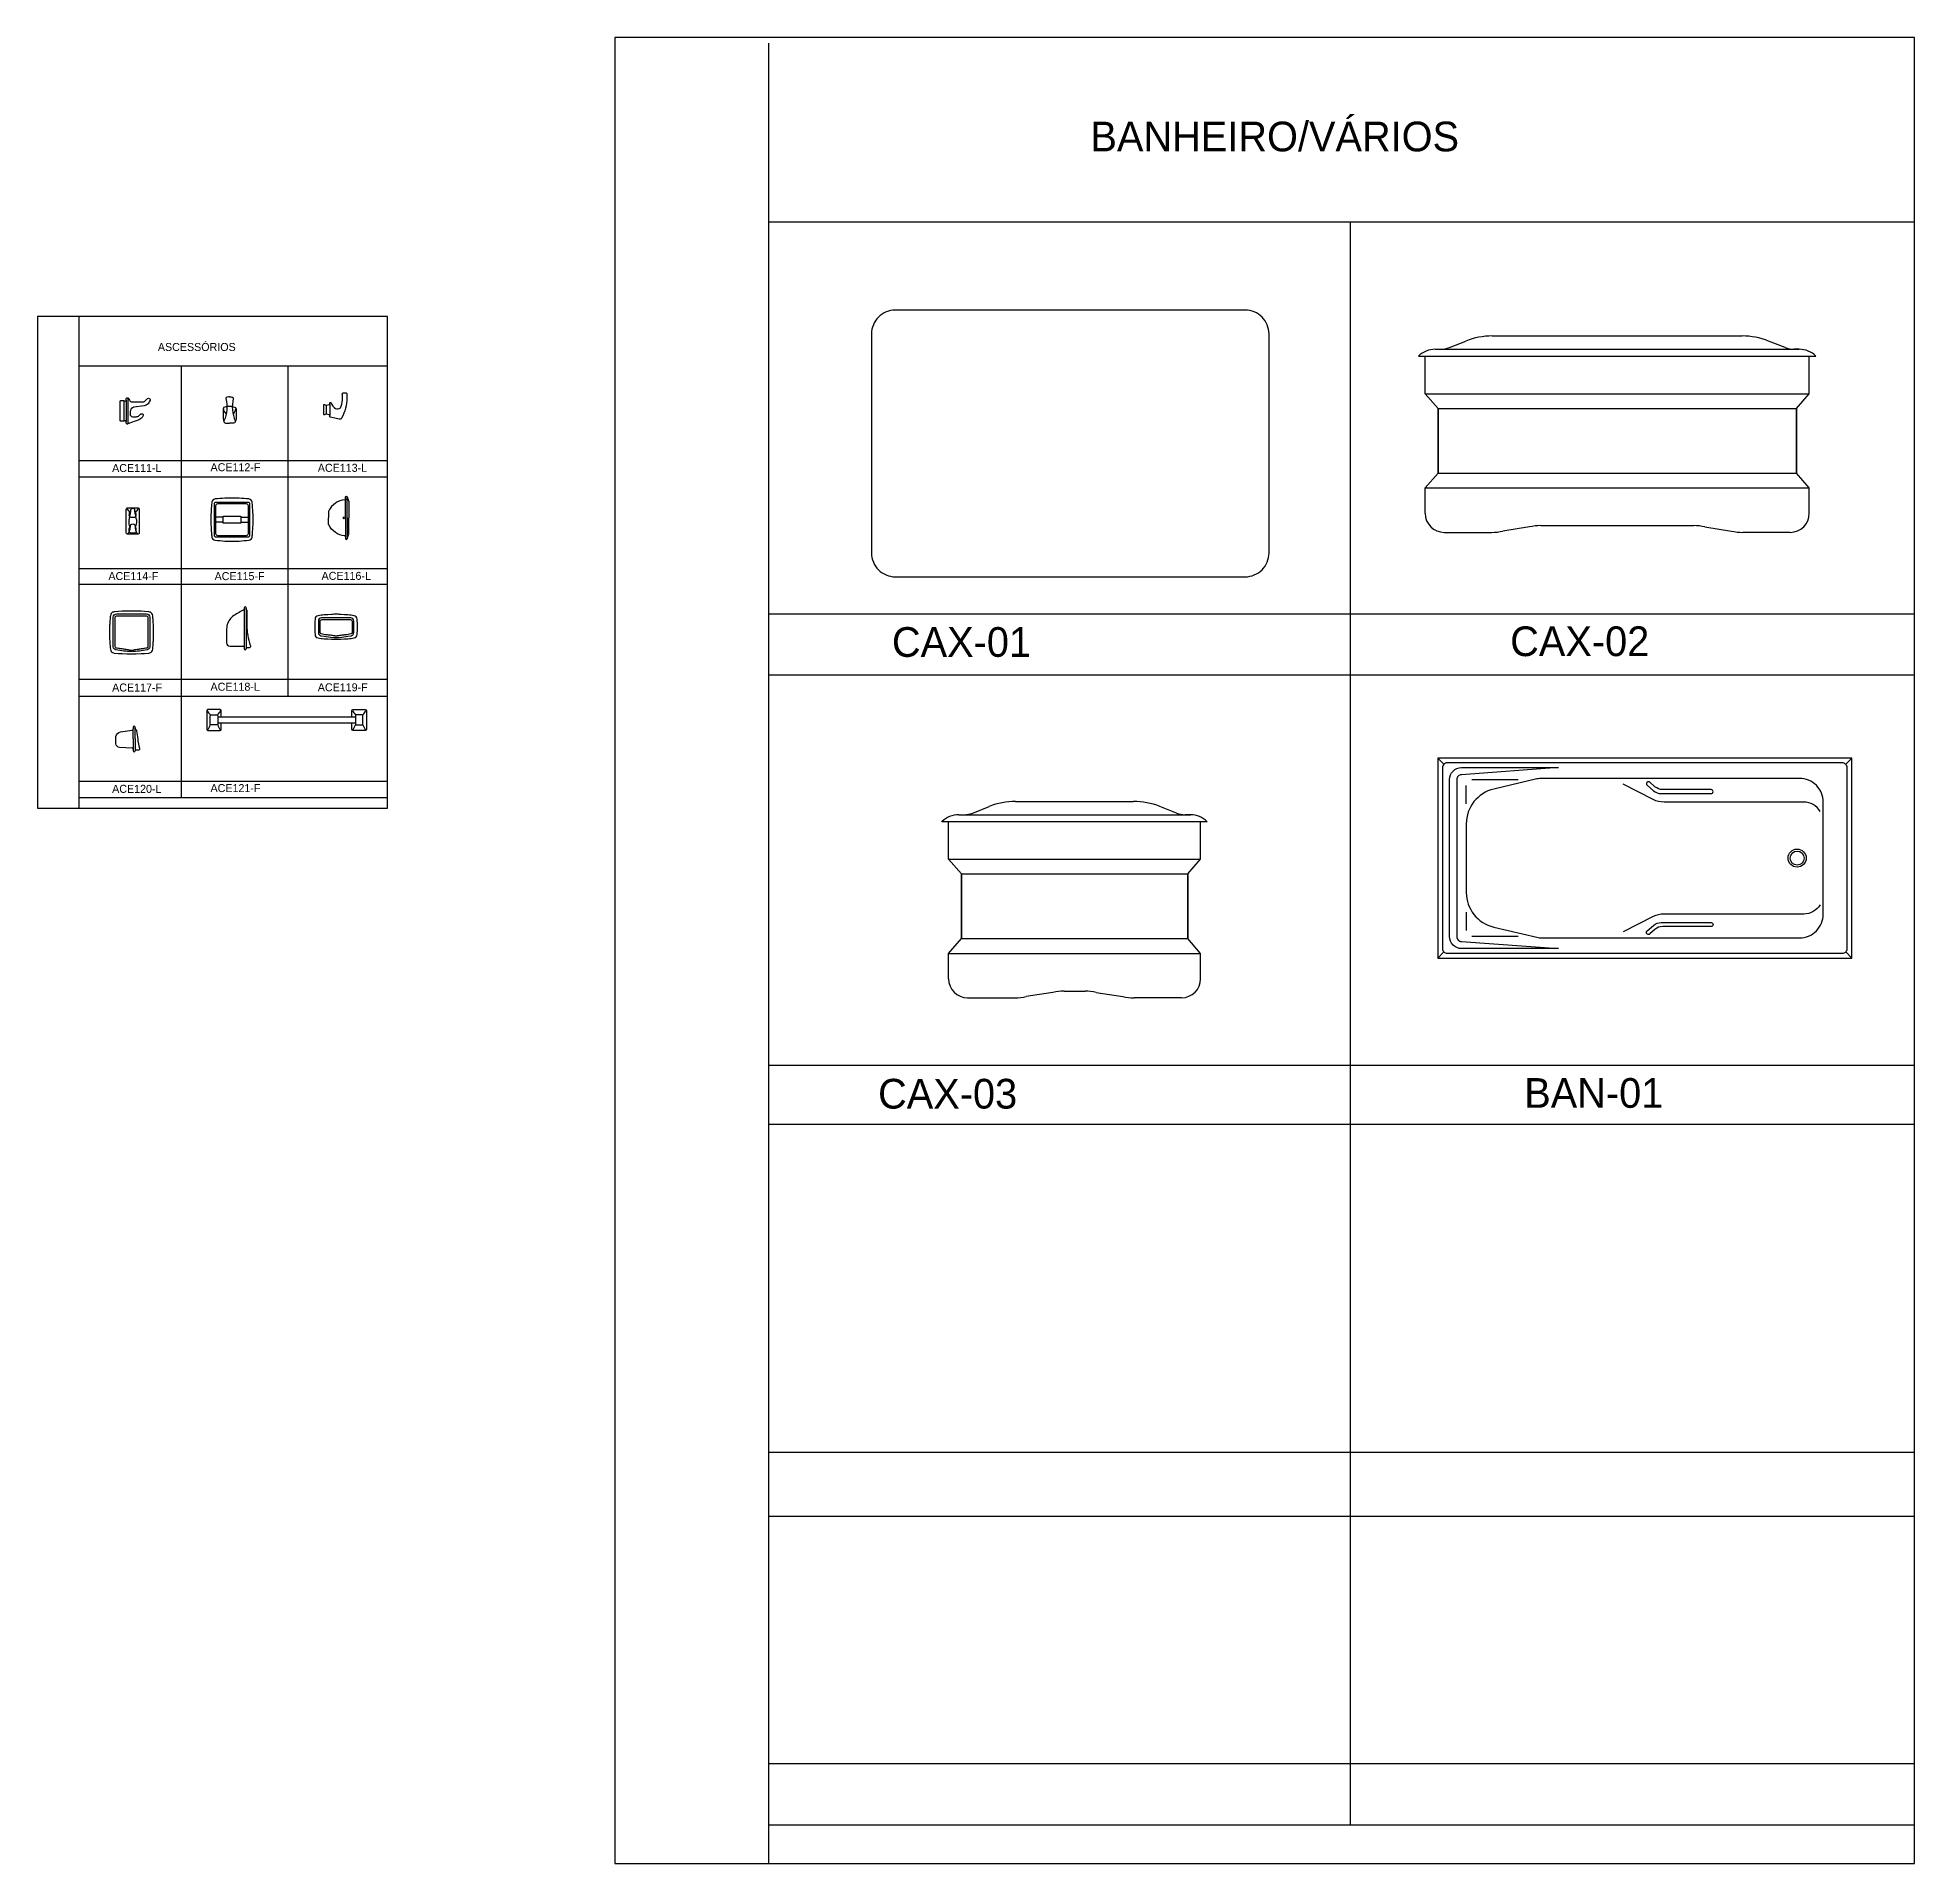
# Model space of a CAD drawing. Extents: x -869.8 to -857.1, y 496 to 503.7.
# Drawn here: x -869.79 to -861.91, y 496.02 to 503.69 of the extents above; entities that cross this region are included whole.
import ezdxf

# ---------------------------------------------------------------- set-up
doc = ezdxf.new("R2010")
doc.units = 0
doc.header["$LTSCALE"] = 50
doc.header["$MEASUREMENT"] = 0
doc.linetypes.add('HIDDEN', pattern=[0.375, 0.25, -0.125])
doc.layers.get('0').update_dxf_attribs({"linetype": 'CONTINUOUS'})
for name, color, linetype in [('A-PECAS', 2, 'CONTINUOUS'), ('A-PEÇAS', 2, 'CONTINUOUS'), ('C-CAIXA', 3, 'CONTINUOUS'), ('ESC1-50', 1, 'CONTINUOUS'), ('FOLHA', 3, 'CONTINUOUS')]:
    doc.layers.add(name, color=color, linetype=linetype)

msp = doc.modelspace()

# ---------------------------------------------------------------- texts
at = {"layer": 'FOLHA', "linetype": 'CONTINUOUS'}
for s, height, p in [('BANHEIRO/VÁRIOS', 0.1248, (-865.3691, 503.2132)), ('ASCESSÓRIOS', 0.0336, (-869.2872, 502.3746)), ('ACE111-L', 0.0336, (-869.4793, 501.8661)), ('ACE112-F', 0.0336, (-869.066, 501.8694)), ('ACE113-L', 0.0336, (-868.6153, 501.867)), ('ACE114-F', 0.0336, (-869.495, 501.4123)), ('ACE115-F', 0.0336, (-869.0489, 501.412)), ('ACE116-L', 0.0336, (-868.5994, 501.4132)), ('CAX-01', 0.1248, (-866.2031, 501.0897)), ('CAX-02', 0.1248, (-863.6057, 501.0928)), ('ACE117-F', 0.0336, (-869.4793, 500.9441)), ('ACE118-L', 0.0336, (-869.066, 500.9474)), ('ACE119-F', 0.0336, (-868.6153, 500.945)), ('ACE120-L', 0.0336, (-869.4793, 500.5184)), ('ACE121-F', 0.0336, (-869.066, 500.5217)), ('CAX-03', 0.1248, (-866.2614, 499.1922)), ('BAN-01', 0.1248, (-863.5467, 499.1954))]:
    msp.add_text(s, height=height, dxfattribs=at).set_placement(p)

# ---------------------------------------------------------------- blocks, each defined once
blk = doc.blocks.new('C-01')
at = {"layer": 'C-CAIXA'}
blk.add_lwpolyline([(0.8017, 0.5799), (-0.6683, 0.5799, 0.414214), (-0.7683, 0.4799), (-0.7683, -0.4401, 0.414214), (-0.6683, -0.5401), (0.8017, -0.5401, 0.414214), (0.9017, -0.4401), (0.9017, 0.4799, 0.414214)], format="xyb", close=True, dxfattribs=at)

# ---------------------------------------------------------------- linework, layer by layer
for points in [[(-867.3672, 496.0212), (-861.9072, 496.0212), (-861.9072, 503.6912), (-867.3672, 503.6912)], [(-869.7927, 500.4547), (-868.3227, 500.4547), (-868.3227, 502.5197), (-869.7927, 502.5197)]]:
    msp.add_lwpolyline(points, close=True)
at = {"layer": 'A-PECAS'}
for p, q in [((-862.1702, 500.6643), (-863.9102, 500.6643)), ((-863.9102, 500.6643), (-863.9102, 499.8243)), ((-862.1702, 499.8243), (-862.1702, 500.6643)), ((-863.9102, 499.8243), (-862.1702, 499.8243))]:
    msp.add_line(p, q, dxfattribs=at)
for points in [[(-869.4291, 502.1656, 0.000306), (-869.4291, 502.1656), (-869.4273, 502.1652), (-869.4236, 502.1644, 0.067509), (-869.4231, 502.1644, 0.417563), (-869.4199, 502.1679), (-869.4199, 502.1744, -0.686799), (-869.4114, 502.1764), (-869.4069, 502.1674, 0.286316), (-869.3959, 502.1604), (-869.3524, 502.1604, 0.195695), (-869.3404, 502.1649), (-869.3304, 502.1744, -0.361133), (-869.3216, 502.1741), (-869.3212, 502.1737, -0.378333), (-869.3199, 502.1674), (-869.3234, 502.1604, -0.166625), (-869.3359, 502.1469, -0.074479), (-869.3454, 502.1439), (-869.3884, 502.1379, 0.325277), (-869.4039, 502.1194), (-869.4039, 502.1089, 0.381708), (-869.3934, 502.0984), (-869.3784, 502.0984, 0.203155), (-869.3659, 502.1034), (-869.3584, 502.1099, -0.720759), (-869.3494, 502.1039, -0.132261), (-869.3559, 502.0929, -0.110506), (-869.3744, 502.0824), (-869.4059, 502.0719, 0.107899), (-869.4128, 502.068, -0.540113), (-869.4199, 502.0714), (-869.4199, 502.0779, 0.417563), (-869.4231, 502.0814, 0.067509), (-869.4236, 502.0813), (-869.4273, 502.0806), (-869.4291, 502.0801, -0.052699), (-869.4306, 502.0799), (-869.4429, 502.0799, -0.495144), (-869.4454, 502.0829), (-869.4454, 502.1229), (-869.4454, 502.1629, -0.495144), (-869.4429, 502.1659), (-869.4306, 502.1659, -0.052699), (-869.4291, 502.1656)], [(-869.0011, 502.1747, -0.158888), (-869.0094, 502.0812, 0.1282), (-869.0089, 502.0762, 0.31336), (-869.0024, 502.0712), (-868.9859, 502.0712)], [(-868.9859, 502.1817, 0.049876), (-868.9959, 502.1807, 0.074291), (-868.9994, 502.1792, 0.34199), (-869.0014, 502.1757)], [(-868.9859, 502.1817, -0.049876), (-868.9759, 502.1807, -0.074291), (-868.9724, 502.1792, -0.34199), (-868.9704, 502.1757)], [(-868.9706, 502.1747, 0.158888), (-868.9624, 502.0812, -0.1282), (-868.9629, 502.0762, -0.31336), (-868.9694, 502.0712), (-868.9859, 502.0712)], [(-868.565, 502.1531), (-868.565, 502.1281), (-868.565, 502.1031, 0.35312)], [(-868.9972, 502.1408, 0.082799), (-869.0059, 502.1392, 0.356715), (-869.0129, 502.1312), (-869.0129, 502.1292), (-869.0129, 502.0892, 0.101071), (-869.0097, 502.0776, 0.115441)], [(-868.9745, 502.1408, -0.082799), (-868.9659, 502.1392, -0.356715), (-868.9589, 502.1312), (-868.9589, 502.1292), (-868.9589, 502.0892, -0.101071), (-868.9621, 502.0776, -0.115441)], [(-868.4983, 501.7531), (-868.4983, 501.7617, -0.755023), (-868.4918, 501.7617, 0.109772), (-868.4858, 501.7457, -0.129353), (-868.4848, 501.7427), (-868.4848, 501.6737)], [(-869.3832, 501.636, 0.644704), (-869.3807, 501.6358, 0.124657), (-869.3758, 501.66, 0.082766), (-869.3773, 501.6687, -0.02021), (-869.3782, 501.672), (-869.3798, 501.68), (-869.3818, 501.69, -0.012127), (-869.382, 501.691, -0.001266), (-869.3833, 501.7, -0.018132), (-869.3835, 501.7021, -0.007945), (-869.3838, 501.707, 0.205269), (-869.3853, 501.71, 0.173214), (-869.3928, 501.7125, 0.173214), (-869.4003, 501.71, 0.205269), (-869.4018, 501.707, -0.007945), (-869.4021, 501.7021, -0.018132), (-869.4023, 501.7, -0.001266), (-869.4036, 501.691, -0.012127), (-869.4038, 501.69), (-869.4058, 501.68), (-869.4074, 501.672, -0.02021), (-869.4083, 501.6687, 0.082766), (-869.4098, 501.66, 0.124657), (-869.4049, 501.6358, 0.644704), (-869.4024, 501.636)], [(-868.4983, 501.7532, -0.353579), (-868.5018, 501.7487, 0.268033), (-868.5688, 501.7037, 0.130445), (-868.5703, 501.6997), (-868.5703, 501.6737)], [(-869.4163, 501.6065, 0.045256), (-869.41, 501.6105, 0.08951), (-869.4084, 501.6124, 0.071193), (-869.4068, 501.616, 0.016766), (-869.4033, 501.63, 0.014624), (-869.4018, 501.6425, -0.191455), (-869.4003, 501.6455, -0.173214), (-869.3928, 501.648, -0.173214), (-869.3853, 501.6455, -0.191455), (-869.3838, 501.6425, 0.014624), (-869.3823, 501.63, 0.016766), (-869.3788, 501.616, 0.071193), (-869.3773, 501.6124, 0.08951), (-869.3756, 501.6105, 0.045256), (-869.3693, 501.6065)], [(-868.4983, 501.5942, 0.353579), (-868.5018, 501.5987, -0.268033), (-868.5688, 501.6437, -0.130445), (-868.5703, 501.6477), (-868.5703, 501.6737)], [(-868.4983, 501.5944), (-868.4983, 501.5857, 0.755023), (-868.4918, 501.5857, -0.109772), (-868.4858, 501.6017, 0.129353), (-868.4848, 501.6047), (-868.4848, 501.6737)], [(-868.925, 501.2912, -0.305678), (-868.929, 501.2852, 0.05916), (-868.973, 501.2592, 0.167043), (-868.997, 501.2192, -0.024258), (-868.999, 501.2067), (-868.999, 501.1492, 0.402635), (-868.984, 501.1342), (-868.925, 501.1342), (-868.925, 501.1227, 0.838981), (-868.9165, 501.1227, -0.428288), (-868.91, 501.1287), (-868.901, 501.1292, 0.317498), (-868.898, 501.1312), (-868.8971, 501.1341, 0.145381), (-868.8975, 501.1367, -0.048204), (-868.908, 501.1792, -0.016443), (-868.9115, 501.2092, -0.030708), (-868.9115, 501.2147), (-868.912, 501.2837, 0.138191), (-868.913, 501.2862, -0.172867), (-868.9165, 501.2952), (-868.9165, 501.2957, 0.838981), (-868.925, 501.2957), (-868.925, 501.2911)], [(-869.0209, 500.8371), (-869.0209, 500.8631, 0.384844), (-869.0259, 500.8686), (-869.0514, 500.8686), (-869.0769, 500.8686, 0.384844), (-869.0819, 500.8631), (-869.0819, 500.8246), (-869.0819, 500.7861, 0.384844), (-869.0769, 500.7806), (-869.0514, 500.7806)], [(-869.0514, 500.7806), (-869.0259, 500.7806, 0.384844), (-869.0209, 500.7861), (-869.0209, 500.8121)], [(-868.4719, 500.8371), (-868.4719, 500.8631, -0.384844), (-868.4669, 500.8686), (-868.4414, 500.8686), (-868.4159, 500.8686, -0.384844), (-868.4109, 500.8631), (-868.4109, 500.8246), (-868.4109, 500.7861, -0.384844), (-868.4159, 500.7806), (-868.4414, 500.7806)], [(-868.4414, 500.7806), (-868.4669, 500.7806, -0.384844), (-868.4719, 500.7861), (-868.4719, 500.8121)], [(-869.3906, 500.7013, 0.430238), (-869.3946, 500.7063), (-869.4486, 500.7093, -0.364294), (-869.4631, 500.7248), (-869.4631, 500.7548, -0.324762), (-869.4441, 500.7743), (-869.3946, 500.7823, 0.385134), (-869.3906, 500.7873)], [(-869.3826, 500.7948, 1), (-869.3906, 500.7948), (-869.3906, 500.7867)], [(-869.3906, 500.7025), (-869.3906, 500.6948, 1), (-869.3826, 500.6948, -0.36354), (-869.3781, 500.6988), (-869.3661, 500.6998, 0.468105), (-869.3631, 500.7048, -0.036228), (-869.3706, 500.7448), (-869.3756, 500.7793, 0.227562), (-869.3769, 500.7816), (-869.3775, 500.7819, -0.219295), (-869.3801, 500.7848), (-869.3827, 500.7954)], [(-862.3032, 500.4402, 0.264593), (-862.372, 500.4793), (-862.9592, 500.4793, -0.118032), (-863.0045, 500.4902), (-863.1311, 500.5545)], [(-862.3032, 500.0485, -0.264593), (-862.372, 500.0093), (-862.9592, 500.0093, 0.118032), (-863.0045, 499.9985), (-863.1311, 499.9342)]]:
    msp.add_lwpolyline(points, format="xyb", dxfattribs=at)
at = {"layer": 'A-PECAS', "color": 1}
for points in [[(-869.4289, 502.0819), (-869.4289, 502.1639)], [(-869.4114, 502.0714), (-869.4114, 502.1729)], [(-868.579, 502.1101), (-868.579, 502.1451)], [(-868.4918, 501.6737), (-868.4918, 501.7617)], [(-869.0133, 501.6771), (-869.0433, 501.6771)], [(-868.9383, 501.6771), (-868.9083, 501.6771)], [(-869.0133, 501.6551), (-869.0433, 501.6551)], [(-868.9383, 501.6551), (-868.9083, 501.6551)], [(-868.4918, 501.6737), (-868.4918, 501.5857)], [(-868.9165, 501.2952), (-868.9165, 501.2092), (-868.9165, 501.1227)], [(-869.3906, 500.7448), (-869.3906, 500.7867)], [(-869.3906, 500.7448), (-869.3906, 500.7025)], [(-869.3826, 500.7448), (-869.3826, 500.7948)], [(-869.3826, 500.7448), (-869.3826, 500.6948)]]:
    msp.add_lwpolyline(points, dxfattribs=at)
at = {"layer": 'A-PECAS'}
for points in [[(-869.4199, 502.1679), (-869.4199, 502.1229), (-869.4199, 502.0779)], [(-869.0097, 502.0776), (-869.0084, 502.075)], [(-869.0359, 500.8371), (-868.7464, 500.8371), (-868.4569, 500.8371)], [(-869.0359, 500.8121), (-868.7464, 500.8121), (-868.4569, 500.8121)]]:
    msp.add_lwpolyline(points, dxfattribs=at)
for points in [[(-868.565, 502.1031, 0.275903), (-868.567, 502.1061), (-868.578, 502.1096, 0.208681), (-868.584, 502.1081), (-868.5865, 502.1066, -0.705549), (-868.5895, 502.1081), (-868.5895, 502.1281), (-868.5895, 502.1481, -0.705549), (-868.5865, 502.1496), (-868.584, 502.1481, 0.208681), (-868.578, 502.1466), (-868.567, 502.1501, 0.275903), (-868.565, 502.1531), (-868.565, 502.1556, -0.754301), (-868.5595, 502.1571, 0.157234), (-868.5405, 502.1326, 0.146769), (-868.5305, 502.1311, 0.13656), (-868.5205, 502.1356, 0.206627), (-868.5165, 502.1421, 0.042866), (-868.5115, 502.1781, 0.016593), (-868.5125, 502.1941, -0.407013), (-868.5082, 502.1991), (-868.4985, 502.1991, -0.442551), (-868.493, 502.1941), (-868.493, 502.1781, -0.131086), (-868.515, 502.0926, -0.206591), (-868.5205, 502.0886, -0.135808), (-868.5255, 502.0886), (-868.5615, 502.0961, -0.35312), (-868.565, 502.1006)], [(-869.0643, 501.6661, 0.016662), (-869.0638, 501.6361, -0.008305), (-869.0623, 501.6111, 0.012344), (-869.0603, 501.5931, 0.359389), (-869.0469, 501.5795, 0.001582), (-869.0058, 501.5761, 0.016662), (-868.9758, 501.5756, 0.016662), (-868.9458, 501.5761, 0.001582), (-868.9047, 501.5795, 0.359389), (-868.8913, 501.5931, 0.012344), (-868.8893, 501.6111, -0.008305), (-868.8878, 501.6361, 0.016662), (-868.8873, 501.6661, 0.016662), (-868.8878, 501.6961, -0.008305), (-868.8893, 501.7211, 0.012344), (-868.8913, 501.7391, 0.359389), (-868.9047, 501.7528, 0.001582), (-868.9458, 501.7561, 0.016662), (-868.9758, 501.7566, 0.016662), (-869.0058, 501.7561, 0.001582), (-869.0469, 501.7528, 0.359389), (-869.0603, 501.7391, 0.012344), (-869.0623, 501.7211, -0.008305), (-869.0638, 501.6961, 0.016662)], [(-869.3928, 501.6045), (-869.4133, 501.6045, -0.453093), (-869.4198, 501.6106), (-869.4198, 501.66), (-869.4198, 501.7095, -0.453093), (-869.4133, 501.7155), (-869.3928, 501.7155), (-869.3723, 501.7155, -0.453093), (-869.3658, 501.7095), (-869.3658, 501.66), (-869.3658, 501.6106, -0.453093), (-869.3723, 501.6045)], [(-868.9758, 501.5986), (-869.0358, 501.5986, -0.399758), (-869.0433, 501.6061), (-869.0433, 501.6661), (-869.0433, 501.7261, -0.399758), (-869.0358, 501.7336), (-868.9758, 501.7336), (-868.9158, 501.7336, -0.399758), (-868.9083, 501.7261), (-868.9083, 501.6661), (-868.9083, 501.6061, -0.399758), (-868.9158, 501.5986)], [(-869.4903, 501.1923, 0.007424), (-869.4903, 501.1823, -0.000146), (-869.49, 501.1723, -0.001249), (-869.4898, 501.1623, 0.002489), (-869.4893, 501.1523, 0.000049), (-869.4886, 501.1423, 0.001241), (-869.4878, 501.1323, 0.004911), (-869.4868, 501.1223, 0.11604), (-869.4828, 501.1123, 0.19553), (-869.4708, 501.1058), (-869.4528, 501.1043), (-869.4378, 501.1033), (-869.4178, 501.1028), (-869.3978, 501.1023), (-869.3778, 501.1028), (-869.3578, 501.1033), (-869.3428, 501.1043), (-869.3248, 501.1058, 0.19553), (-869.3128, 501.1123, 0.11604), (-869.3088, 501.1223, 0.004911), (-869.3078, 501.1323, 0.001241), (-869.307, 501.1423, 0.000049), (-869.3063, 501.1523, 0.002489), (-869.3058, 501.1623, -0.001249), (-869.3056, 501.1723, -0.000146), (-869.3053, 501.1823, 0.007424), (-869.3053, 501.1923, 0.007424), (-869.3053, 501.2023, -0.000146), (-869.3056, 501.2123, -0.001249), (-869.3058, 501.2223, 0.002489), (-869.3063, 501.2323, 0.000049), (-869.307, 501.2423, 0.001241), (-869.3078, 501.2523, 0.004911), (-869.3088, 501.2623, 0.11604), (-869.3128, 501.2723, 0.19553), (-869.3248, 501.2788), (-869.3428, 501.2803), (-869.3578, 501.2813), (-869.3778, 501.2818), (-869.3978, 501.2823), (-869.4178, 501.2818), (-869.4378, 501.2813), (-869.4528, 501.2803), (-869.4708, 501.2788, 0.19553), (-869.4828, 501.2723, 0.11604), (-869.4868, 501.2623, 0.004911), (-869.4878, 501.2523, 0.001241), (-869.4886, 501.2423, 0.000049), (-869.4893, 501.2323, 0.002489), (-869.4898, 501.2223, -0.001249), (-869.49, 501.2123, -0.000146), (-869.4903, 501.2023, 0.007424)], [(-868.5384, 501.2684, 0.006241), (-868.5484, 501.2684, 0.000204), (-868.5584, 501.2679), (-868.5734, 501.2669), (-868.5884, 501.2659, 0.016812), (-868.6144, 501.2624, 0.336367), (-868.6269, 501.2484, 0.015381), (-868.6279, 501.2159, 0.015381), (-868.6269, 501.1834, 0.336367), (-868.6144, 501.1694, 0.016812), (-868.5884, 501.1659), (-868.5734, 501.1649), (-868.5584, 501.1639, 0.000204), (-868.5484, 501.1634, 0.006241), (-868.5384, 501.1634, 0.006241), (-868.5284, 501.1634, 0.000204), (-868.5184, 501.1639), (-868.5034, 501.1649), (-868.4884, 501.1659, 0.016812), (-868.4624, 501.1694, 0.336367), (-868.4499, 501.1834, 0.015381), (-868.4489, 501.2159, 0.015381), (-868.4499, 501.2484, 0.336367), (-868.4624, 501.2624, 0.016812), (-868.4884, 501.2659), (-868.5034, 501.2669), (-868.5184, 501.2679, 0.000204), (-868.5284, 501.2684, 0.006241)], [(-869.0514, 500.8456), (-869.0394, 500.8456, -0.401711), (-869.0354, 500.8416), (-869.0354, 500.8246), (-869.0354, 500.8076, -0.401711), (-869.0394, 500.8036), (-869.0514, 500.8036), (-869.0634, 500.8036, -0.401711), (-869.0674, 500.8076), (-869.0674, 500.8246), (-869.0674, 500.8416, -0.401711), (-869.0634, 500.8456)], [(-868.4414, 500.8456), (-868.4534, 500.8456, 0.401711), (-868.4574, 500.8416), (-868.4574, 500.8246), (-868.4574, 500.8076, 0.401711), (-868.4534, 500.8036), (-868.4414, 500.8036), (-868.4294, 500.8036, 0.401711), (-868.4254, 500.8076), (-868.4254, 500.8246), (-868.4254, 500.8416, 0.401711), (-868.4294, 500.8456)], [(-862.1902, 500.6243, 0.414214), (-862.2102, 500.6443), (-863.8702, 500.6443, 0.414214), (-863.8902, 500.6243), (-863.8902, 499.8643, 0.414214), (-863.8702, 499.8443), (-862.2102, 499.8443, 0.414214), (-862.1902, 499.8643)], [(-862.2902, 500.0093), (-862.2902, 500.4793, 0.414214), (-862.3902, 500.5793), (-863.4712, 500.5793, 0.057711), (-863.4941, 500.5767), (-863.6745, 500.5343, 0.348179), (-863.7902, 500.3883), (-863.7902, 500.1004, 0.348179), (-863.6745, 499.9544), (-863.4941, 499.912, 0.057711), (-863.4712, 499.9093), (-862.3902, 499.9093, 0.414214)]]:
    msp.add_lwpolyline(points, format="xyb", close=True, dxfattribs=at)
at = {"layer": 'A-PECAS', "color": 1}
for points in [[(-869.4025, 501.6985, -0.466677), (-869.4043, 501.698, -0.117539), (-869.4158, 501.713)], [(-869.4068, 501.6805, -0.105552), (-869.4068, 501.69, -0.03636), (-869.4053, 501.697, -0.03636)], [(-869.3808, 501.6775, -0.13901), (-869.3834, 501.6758, -0.034831), (-869.3868, 501.6752, -0.012293), (-869.3898, 501.6748, -0.042033), (-869.3958, 501.6748, -0.01232), (-869.3988, 501.6752, -0.034831), (-869.4022, 501.6758, -0.13901), (-869.4048, 501.6775)], [(-869.3831, 501.6985, 0.466677), (-869.3813, 501.698, 0.117539), (-869.3698, 501.713)], [(-869.3788, 501.6805, 0.105552), (-869.3788, 501.69, 0.03636), (-869.3803, 501.697, 0.03636)], [(-868.4983, 501.6737), (-868.4983, 501.7531, -0.755023)], [(-869.4073, 501.616, -0.080472), (-869.4077, 501.6225, -0.056243), (-869.4071, 501.6279, -0.069721), (-869.4053, 501.635)], [(-869.3808, 501.612, -0.13901), (-869.3834, 501.6103, -0.034831), (-869.3868, 501.6097, -0.012293), (-869.3898, 501.6093, -0.042033), (-869.3958, 501.6093, -0.01232), (-869.3988, 501.6097, -0.034831), (-869.4022, 501.6103, -0.13901), (-869.4048, 501.612)], [(-869.4048, 501.612, 0.13901), (-869.4022, 501.6103, 0.034831), (-869.3988, 501.6097, 0.012293), (-869.3958, 501.6093, 0.042033), (-869.3898, 501.6093, 0.01232), (-869.3868, 501.6097, 0.034831), (-869.3834, 501.6103, 0.13901), (-869.3808, 501.612)], [(-869.3808, 501.612, -0.13901), (-869.3834, 501.6103, -0.034831), (-869.3868, 501.6097, -0.012293), (-869.3898, 501.6093, -0.042033), (-869.3958, 501.6093, -0.01232), (-869.3988, 501.6097, -0.034831), (-869.4022, 501.6103, -0.13901), (-869.4048, 501.612)], [(-869.3783, 501.616, 0.080472), (-869.3779, 501.6225, 0.056243), (-869.3785, 501.6279, 0.069721), (-869.3803, 501.635)], [(-868.4983, 501.6737), (-868.4983, 501.5944, 0.755023)], [(-868.925, 501.2911), (-868.925, 501.2092), (-868.925, 501.1342, 0.838981)], [(-869.3983, 501.1161, -0.120697), (-869.4023, 501.1168, 0.008016), (-869.411, 501.1191, 0.029145), (-869.4208, 501.1203, -0.004748), (-869.4378, 501.1228, 0.00011), (-869.4528, 501.1253, 0.000828), (-869.4623, 501.1268, -0.385441), (-869.4668, 501.1323), (-869.4668, 501.1923), (-869.4668, 501.2548, -0.415785), (-869.4578, 501.2623), (-869.3978, 501.2623), (-869.3378, 501.2623, -0.415785), (-869.3288, 501.2548), (-869.3288, 501.1923), (-869.3288, 501.1323, -0.385441), (-869.3333, 501.1268, 0.000828), (-869.3428, 501.1253, 0.00011), (-869.3578, 501.1228, -0.004748), (-869.3748, 501.1203, 0.029145), (-869.3847, 501.1191, 0.008016), (-869.3933, 501.1168, -0.123189), (-869.3975, 501.1161)]]:
    msp.add_lwpolyline(points, format="xyb", dxfattribs=at)
for points in [[(-868.9758, 501.5926), (-869.0424, 501.5926, -0.417111), (-869.0493, 501.5996), (-869.0493, 501.6661), (-869.0493, 501.7326, -0.417111), (-869.0424, 501.7396), (-868.9758, 501.7396), (-868.9092, 501.7396, -0.417111), (-868.9023, 501.7326), (-868.9023, 501.6661), (-868.9023, 501.5996, -0.417111), (-868.9092, 501.5926)], [(-869.3208, 501.1923), (-869.3208, 501.1323, -0.248661), (-869.3263, 501.1223, -0.013496), (-869.328, 501.1213, -0.043807), (-869.3326, 501.1194, -0.055152), (-869.3978, 501.1123, -0.055152), (-869.4631, 501.1194, -0.043807), (-869.4677, 501.1213, -0.013496), (-869.4693, 501.1223, -0.248661), (-869.4748, 501.1323), (-869.4748, 501.1923), (-869.4748, 501.2563, -0.351938), (-869.4608, 501.2703), (-869.3978, 501.2703), (-869.3348, 501.2703, -0.351938), (-869.3208, 501.2563)], [(-868.4639, 501.2159), (-868.4639, 501.2394, 0.399556), (-868.4769, 501.2539), (-868.5384, 501.2539), (-868.5999, 501.2539, 0.399556), (-868.6129, 501.2394), (-868.6129, 501.2159), (-868.6129, 501.1914, 0.339039), (-868.6024, 501.1784), (-868.5884, 501.1759), (-868.5624, 501.1729), (-868.5484, 501.1714), (-868.5384, 501.1709), (-868.5284, 501.1714), (-868.5144, 501.1729), (-868.4884, 501.1759), (-868.4744, 501.1784, 0.339039), (-868.4639, 501.1914)], [(-868.6054, 501.2159), (-868.6054, 501.2394, -0.44115), (-868.5984, 501.2459), (-868.5384, 501.2459), (-868.4784, 501.2459, -0.44115), (-868.4714, 501.2394), (-868.4714, 501.2159), (-868.4714, 501.1924, -0.346941), (-868.4759, 501.1859, -0.020373), (-868.4984, 501.1819, 0.003511), (-868.5144, 501.1804, 0.000325), (-868.5234, 501.1794, 0.010701), (-868.5327, 501.1775, 0.063339), (-868.5339, 501.1771, -0.102263), (-868.5384, 501.1759, -0.102263), (-868.5429, 501.1771, 0.063339), (-868.5441, 501.1775, 0.010701), (-868.5534, 501.1794, 0.000325), (-868.5624, 501.1804, 0.003511), (-868.5784, 501.1819, -0.020373), (-868.6009, 501.1859, -0.346941), (-868.6054, 501.1924)]]:
    msp.add_lwpolyline(points, format="xyb", close=True, dxfattribs=at)
msp.add_lwpolyline([(-869.0133, 501.6661), (-869.0133, 501.6811), (-868.9758, 501.6811), (-868.9383, 501.6811), (-868.9383, 501.6661), (-868.9383, 501.6511), (-868.9758, 501.6511), (-869.0133, 501.6511)], close=True, dxfattribs=at)
msp.add_circle((-868.5048, 501.6737), 0.0045, dxfattribs=at)
at = {"layer": 'A-PECAS'}
msp.add_circle((-862.4002, 500.2443), 0.0294, dxfattribs=at)
for centre, radius, start, end in [((-868.9974, 502.1761), 0.00405, 186.80454, 201.45218), ((-869.4302, 502.0858), 0.00582, 281.3725, 281.44267)]:
    msp.add_arc(centre, radius, start, end, dxfattribs=at)
at = {"layer": 'A-PECAS', "color": 1}
for centre, radius, start, end in [((-868.9814, 502.1345), 0.0305, 183.40395, 231.83177), ((-868.9904, 502.1345), 0.0305, 308.16823, 356.59605), ((-869.024, 500.8885), 0.0604, 203.38557, 225.37512), ((-869.0788, 500.8885), 0.0604, 314.62488, 336.61443), ((-868.414, 500.8885), 0.0604, 203.38557, 225.37512), ((-868.4688, 500.8885), 0.0604, 314.62488, 336.61443), ((-869.1196, 500.8185), 0.0543, 318.55105, 344.03704), ((-868.9832, 500.8185), 0.0543, 195.96296, 221.44895), ((-868.5096, 500.8185), 0.0543, 318.55105, 344.03704), ((-868.3732, 500.8185), 0.0543, 195.96296, 221.44895)]:
    msp.add_arc(centre, radius, start, end, dxfattribs=at)
at = {"layer": 'A-PECAS', "color": 1, "linetype": 'HIDDEN'}
msp.add_arc((-868.9859, 501.9288), 0.2123, 86.9332, 93.0668, dxfattribs=at)
at = {"layer": 'C-CAIXA'}
for p, q in [((-863.8612, 502.3889), (-863.792, 502.4164)), ((-863.6812, 502.4376), (-862.6308, 502.4376)), ((-862.4508, 502.3889), (-862.52, 502.4164)), ((-863.991, 502.3526), (-862.321, 502.3526)), ((-863.963, 502.195), (-863.963, 502.3526)), ((-863.9203, 502.3819), (-863.8981, 502.3819)), ((-862.3917, 502.3819), (-862.4139, 502.3819)), ((-862.3491, 502.195), (-862.3491, 502.3526)), ((-863.9089, 502.1329), (-863.963, 502.195)), ((-862.4032, 502.1329), (-862.3491, 502.195)), ((-863.9089, 501.8611), (-863.9089, 502.1329)), ((-863.9089, 502.1329), (-863.9089, 501.8611)), ((-862.4032, 502.1329), (-862.4032, 501.8611)), ((-862.4032, 501.8611), (-862.4032, 502.1329)), ((-863.963, 501.799), (-863.9089, 501.8611)), ((-862.3491, 501.799), (-862.4032, 501.8611)), ((-863.963, 501.6926), (-863.963, 501.799)), ((-862.3491, 501.6926), (-862.3491, 501.799)), ((-863.883, 501.6126), (-863.6833, 501.6126)), ((-863.5244, 501.6356), (-863.6364, 501.6182)), ((-863.4775, 501.6411), (-862.8345, 501.6411)), ((-862.7876, 501.6356), (-862.6756, 501.6182)), ((-862.4291, 501.6126), (-862.6287, 501.6126)), ((-865.9227, 500.4266), (-865.9005, 500.4266)), ((-865.8635, 500.4337), (-865.7943, 500.4612)), ((-865.6836, 500.4824), (-865.1881, 500.4824)), ((-865.0081, 500.4337), (-865.0773, 500.4612)), ((-864.949, 500.4266), (-864.9712, 500.4266)), ((-865.9943, 500.3974), (-865.9852, 500.4047)), ((-865.9933, 500.3974), (-864.8783, 500.3974)), ((-865.9653, 500.2398), (-865.9653, 500.3974)), ((-864.9064, 500.2398), (-864.9064, 500.3974)), ((-865.9112, 500.1776), (-865.9653, 500.2398)), ((-865.9112, 500.1776), (-865.9112, 499.9059)), ((-865.9112, 499.9059), (-865.9112, 500.1776)), ((-864.9605, 500.1776), (-864.9064, 500.2398)), ((-864.9605, 500.1776), (-864.9605, 499.9059)), ((-864.9605, 499.9059), (-864.9605, 500.1776)), ((-865.9653, 499.8438), (-865.9112, 499.9059)), ((-864.9064, 499.8438), (-864.9605, 499.9059)), ((-865.9653, 499.7374), (-865.9653, 499.8438)), ((-864.9064, 499.7374), (-864.9064, 499.8438)), ((-865.8853, 499.6574), (-865.6856, 499.6574)), ((-865.5267, 499.6803), (-865.6387, 499.663)), ((-865.4798, 499.6859), (-865.3919, 499.6859)), ((-865.345, 499.6803), (-865.2329, 499.663)), ((-864.9864, 499.6574), (-865.186, 499.6574))]:
    msp.add_line(p, q, dxfattribs=at)
at = {"layer": 'C-CAIXA', "color": 1}
for p, q in [((-863.8981, 502.3819), (-862.3917, 502.3819)), ((-863.963, 502.195), (-862.3491, 502.195)), ((-863.9089, 502.1329), (-862.4032, 502.1329)), ((-863.9089, 501.8611), (-862.4032, 501.8611)), ((-863.963, 501.799), (-862.3491, 501.799)), ((-865.9005, 500.4266), (-864.949, 500.4266)), ((-865.9653, 500.2398), (-864.9064, 500.2398)), ((-865.9112, 500.1776), (-864.9605, 500.1776)), ((-865.9112, 499.9059), (-864.9605, 499.9059)), ((-865.9653, 499.8438), (-864.9064, 499.8438))]:
    msp.add_line(p, q, dxfattribs=at)
at = {"layer": 'C-CAIXA'}
for centre, radius, start, end in [((-863.8981, 502.4819), 0.1, 270, 291.66474), ((-863.6812, 502.1376), 0.3, 90, 111.66474), ((-862.6308, 502.1376), 0.3, 68.33526, 90), ((-862.4139, 502.4819), 0.1, 248.33526, 270), ((-863.9203, 502.2819), 0.1, 90, 134.97104), ((-862.3917, 502.2819), 0.1, 45.02896, 90), ((-863.883, 501.6926), 0.08, 180, 270), ((-862.4291, 501.6926), 0.08, 270, 0), ((-863.6833, 501.8126), 0.2, 270, 283.56388), ((-863.4775, 501.4411), 0.2, 90, 103.56388), ((-862.8345, 501.4411), 0.2, 76.43612, 90), ((-862.6287, 501.8126), 0.2, 256.43612, 270), ((-865.9227, 500.3266), 0.1, 90, 134.97104), ((-865.9005, 500.5266), 0.1, 270, 291.66474), ((-865.6836, 500.1824), 0.3, 90, 111.66474), ((-865.1881, 500.1824), 0.3, 68.33526, 90), ((-864.9712, 500.5266), 0.1, 248.33526, 270), ((-864.949, 500.3266), 0.1, 45.02896, 90), ((-865.8853, 499.7374), 0.08, 180, 270), ((-864.9864, 499.7374), 0.08, 270, 0), ((-865.6856, 499.8574), 0.2, 270, 283.56388), ((-865.4798, 499.4859), 0.2, 90, 103.56388), ((-865.3919, 499.4859), 0.2, 76.43612, 90), ((-865.186, 499.8574), 0.2, 256.43612, 270)]:
    msp.add_arc(centre, radius, start, end, dxfattribs=at)
at = {"layer": 'ESC1-50'}
for p, q in [((-863.9102, 500.6643), (-863.8844, 500.6385)), ((-862.1702, 500.6643), (-862.1961, 500.6385)), ((-863.5722, 500.5737), (-863.7672, 500.5737)), ((-863.7902, 500.4716), (-863.7902, 500.5487)), ((-863.7902, 500.0171), (-863.7902, 499.94)), ((-863.5722, 499.915), (-863.7672, 499.915)), ((-863.9102, 499.8243), (-863.8844, 499.8502)), ((-862.1702, 499.8243), (-862.1961, 499.8502))]:
    msp.add_line(p, q, dxfattribs=at)
for points in [[(-863.4027, 500.6243), (-863.8102, 500.5943, 0.414214), (-863.8302, 500.5743), (-863.8302, 499.9143, 0.414214), (-863.8102, 499.8943), (-863.4027, 499.8643), (-863.8102, 499.8643, -0.414214), (-863.8602, 499.9143), (-863.8602, 500.5743, -0.414214), (-863.8102, 500.6243)], [(-863.0304, 500.5504), (-863.0038, 500.5274, 0.180321), (-862.971, 500.5152), (-862.762, 500.5152, 1), (-862.762, 500.532), (-862.9648, 500.532, -0.180321), (-862.9975, 500.5442), (-863.0193, 500.5631, 1)], [(-863.0038, 499.9613, -0.180321), (-862.971, 499.9735), (-862.762, 499.9735, -1), (-862.762, 499.9567), (-862.9648, 499.9567, 0.180321), (-862.9975, 499.9445), (-863.0193, 499.9255, -1), (-863.0304, 499.9383)]]:
    msp.add_lwpolyline(points, format="xyb", close=True, dxfattribs=at)
msp.add_circle((-862.4002, 500.2443), 0.0381, dxfattribs=at)
at = {"layer": 'FOLHA', "linetype": 'CONTINUOUS'}
for p, q in [((-866.7222, 503.6673), (-866.7222, 496.0212)), ((-861.9072, 502.9156), (-866.7222, 502.9156)), ((-864.2761, 496.1829), (-864.2761, 502.9156)), ((-869.6191, 502.5197), (-869.6191, 500.4547)), ((-868.3227, 502.3109), (-869.6191, 502.3109)), ((-869.1893, 502.3109), (-869.1893, 500.4982)), ((-868.7393, 500.9239), (-868.7393, 502.3109)), ((-869.6191, 501.9147), (-868.3227, 501.9147)), ((-869.6191, 501.8459), (-868.3227, 501.8459)), ((-869.6191, 501.4615), (-868.3227, 501.4615)), ((-869.6191, 501.3945), (-868.3227, 501.3945)), ((-866.7222, 501.2699), (-861.9072, 501.2699)), ((-869.6191, 500.9962), (-868.3227, 500.9962)), ((-866.7222, 501.0146), (-861.9072, 501.0146)), ((-869.6191, 500.9239), (-868.3227, 500.9239)), ((-869.6191, 500.5677), (-868.3227, 500.5677)), ((-869.6191, 500.4982), (-868.3227, 500.4982)), ((-866.7222, 499.3748), (-861.9072, 499.3748)), ((-866.7222, 499.126), (-861.9072, 499.126)), ((-866.7222, 497.7488), (-861.9072, 497.7488)), ((-866.7222, 497.4806), (-861.9072, 497.4806)), ((-866.7222, 496.4409), (-861.9072, 496.4409)), ((-866.7222, 496.1829), (-861.9072, 496.1829))]:
    msp.add_line(p, q, dxfattribs=at)

# ---------------------------------------------------------------- block references
at = {"layer": 'A-PEÇAS'}
msp.add_blockref('C-01', (-865.5206, 501.9661), dxfattribs=at)

msp.set_redraw_order([(e.dxf.handle, doc.entitydb.next_handle()) for e in msp.query("TEXT MTEXT ATTDEF DIMENSION ARC_DIMENSION")])  # texts and dimensions are drawn at this point

doc.saveas('drawing.dxf')
